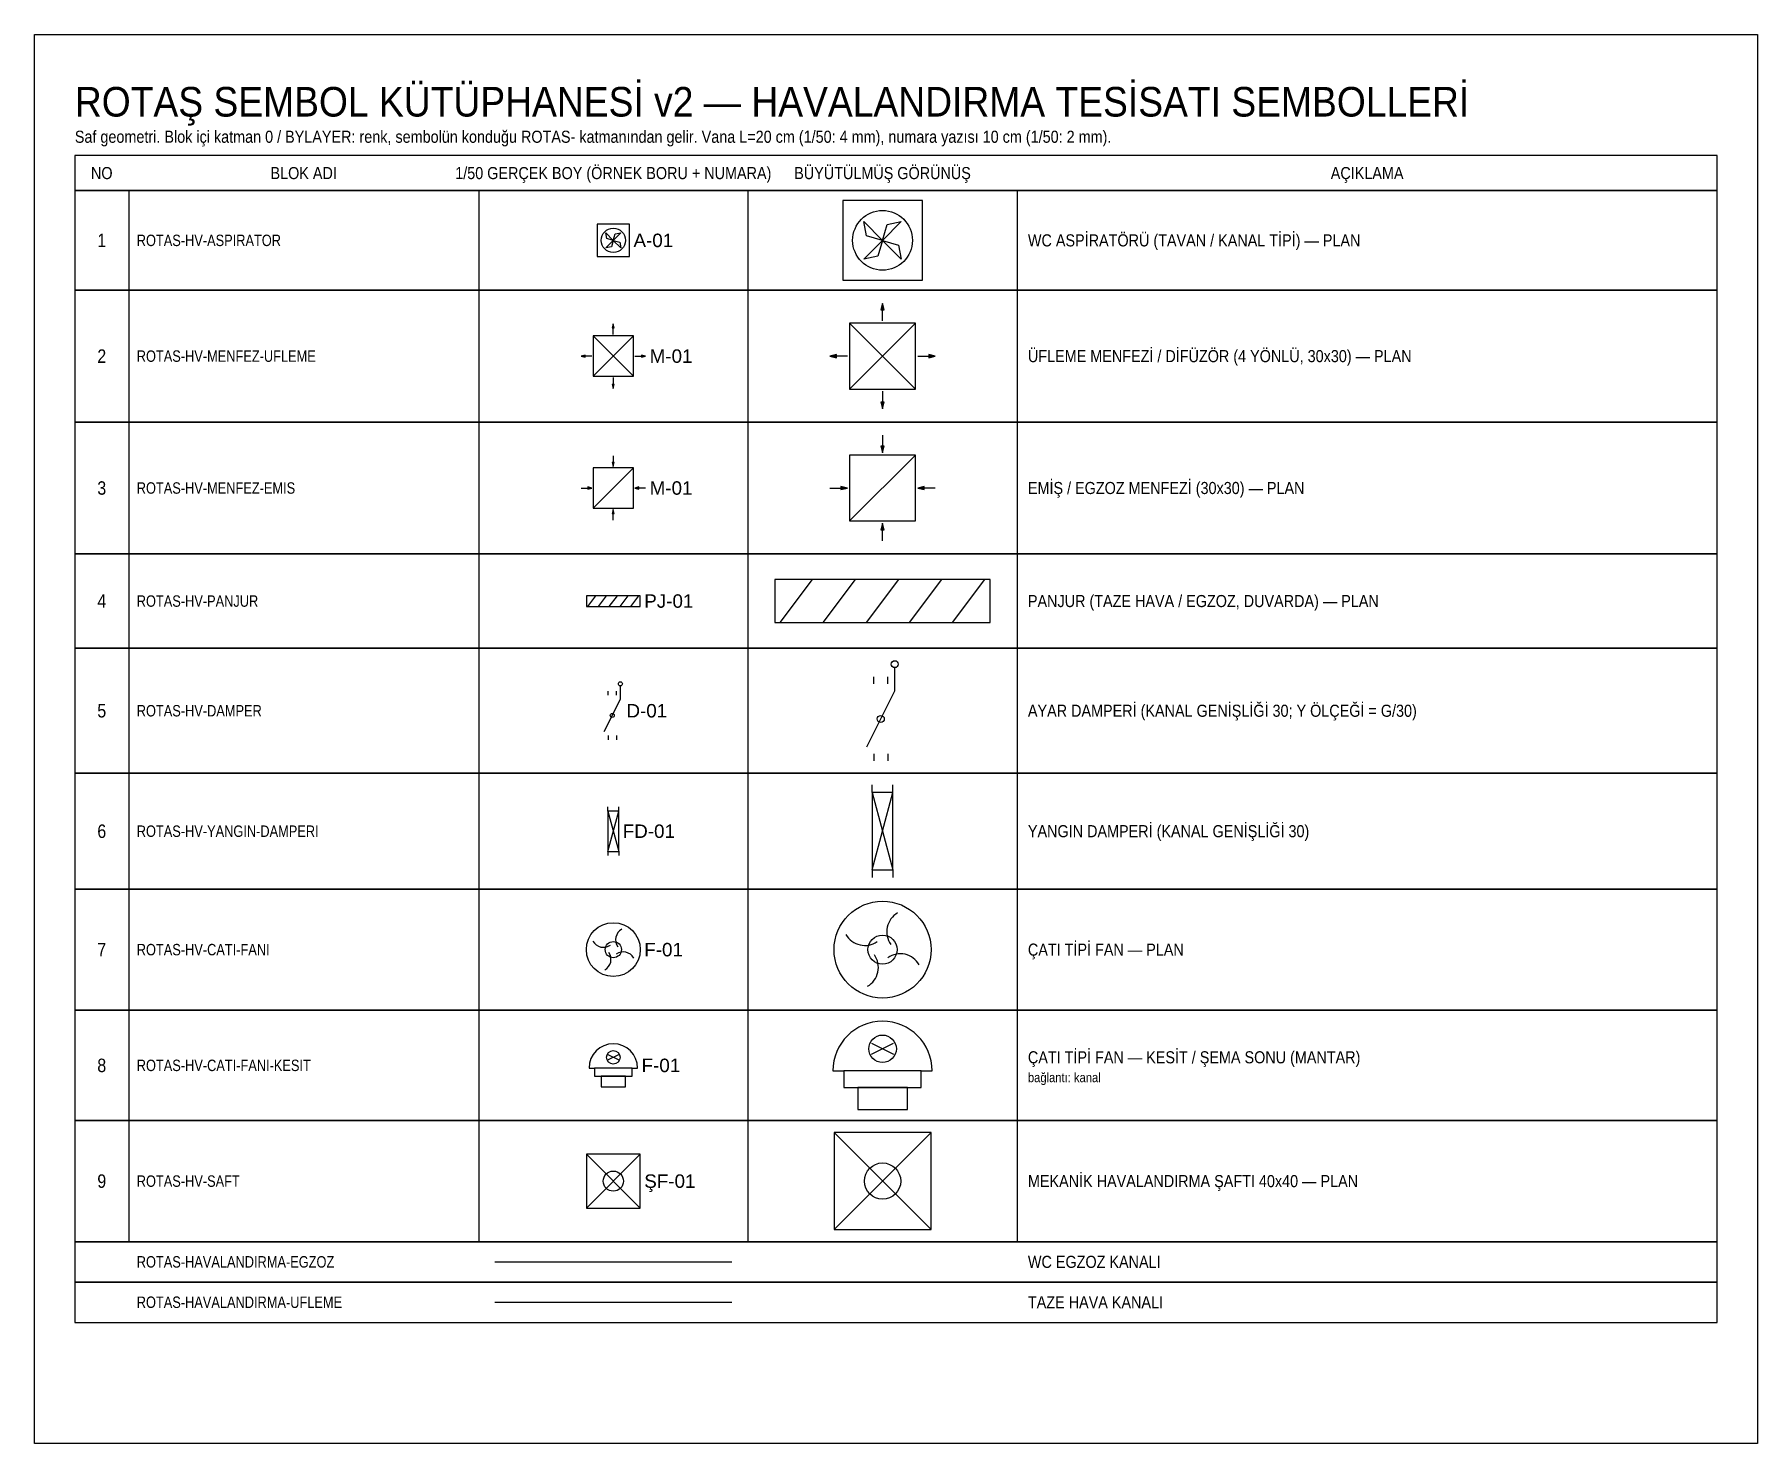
# Model space of a CAD drawing. Header units: centimetres. Extents: x -30 to 10455, y -1638 to 90.
# Drawn here: x 5480 to 6760, y -957 to 90 of the extents above; entities that cross this region are included whole.
import ezdxf
from ezdxf.enums import TextEntityAlignment as Align

# ---------------------------------------------------------------- set-up
doc = ezdxf.new("R2010")
doc.units = ezdxf.units.CM
for name, color, linetype in [('ROTAS-HAVALANDIRMA-EGZOZ', 4, 'Continuous'), ('ROTAS-HAVALANDIRMA-SEMBOL', 30, 'Continuous'), ('ROTAS-HAVALANDIRMA-UFLEME', 20, 'Continuous'), ('ROTAS-LEJANT-BASLIK', 5, 'Continuous'), ('ROTAS-LEJANT-CERCEVE', 8, 'Continuous'), ('ROTAS-LEJANT-YAZI', 7, 'Continuous'), ('ROTAS-PAFTA', 8, 'Continuous'), ('ROTAS-SEMBOL-NO', 3, 'Continuous')]:
    doc.layers.add(name, color=color, linetype=linetype)
doc.styles.add('ROTAS', font='arial.ttf')

msp = doc.modelspace()

# ---------------------------------------------------------------- texts
at = {"layer": 'ROTAS-LEJANT-BASLIK', "style": 'ROTAS', "width": 0.9}
msp.add_text('ROTAŞ SEMBOL KÜTÜPHANESİ v2 — HAVALANDIRMA TESİSATI SEMBOLLERİ', height=22, dxfattribs=at).set_placement((5510, 40), align=Align.MIDDLE_LEFT)
at = {"layer": 'ROTAS-LEJANT-YAZI', "style": 'ROTAS'}
for s, height, width, p in [('Saf geometri. Blok içi katman 0 / BYLAYER: renk, sembolün konduğu ROTAS- katmanından gelir. Vana L=20 cm (1/50: 4 mm), numara yazısı 10 cm (1/50: 2 mm).', 9, 0.85, (5510, 14)), ('ROTAS-HV-ASPIRATOR', 8.5, 0.8, (5556, -63)), ('WC ASPİRATÖRÜ (TAVAN / KANAL TİPİ) — PLAN', 9, 0.85, (6218, -63)), ('ROTAS-HV-MENFEZ-UFLEME', 8.5, 0.8, (5556, -149)), ('ÜFLEME MENFEZİ / DİFÜZÖR (4 YÖNLÜ, 30x30) — PLAN', 9, 0.85, (6218, -149)), ('ROTAS-HV-MENFEZ-EMIS', 8.5, 0.8, (5556, -247)), ('EMİŞ / EGZOZ MENFEZİ (30x30) — PLAN', 9, 0.85, (6218, -247)), ('ROTAS-HV-PANJUR', 8.5, 0.8, (5556, -331)), ('PANJUR (TAZE HAVA / EGZOZ, DUVARDA) — PLAN', 9, 0.85, (6218, -331)), ('ROTAS-HV-DAMPER', 8.5, 0.8, (5556, -412.5)), ('AYAR DAMPERİ (KANAL GENİŞLİĞİ 30; Y ÖLÇEĞİ = G/30)', 9, 0.85, (6218, -412.5)), ('ROTAS-HV-YANGIN-DAMPERI', 8.5, 0.8, (5556, -502)), ('YANGIN DAMPERİ (KANAL GENİŞLİĞİ 30)', 9, 0.85, (6218, -502)), ('ROTAS-HV-CATI-FANI', 8.5, 0.8, (5556, -590)), ('ÇATI TİPİ FAN — PLAN', 9, 0.85, (6218, -590)), ('ÇATI TİPİ FAN — KESİT / ŞEMA SONU (MANTAR)', 9, 0.85, (6218, -670)), ('ROTAS-HV-CATI-FANI-KESIT', 8.5, 0.8, (5556, -676)), ('bağlantı: kanal', 7, 0.85, (6218, -685)), ('MEKANİK HAVALANDIRMA ŞAFTI 40x40 — PLAN', 9, 0.85, (6218, -762)), ('ROTAS-HV-SAFT', 8.5, 0.8, (5556, -762)), ('ROTAS-HAVALANDIRMA-EGZOZ', 8.5, 0.8, (5556, -822)), ('WC EGZOZ KANALI', 9, 0.85, (6218, -822)), ('ROTAS-HAVALANDIRMA-UFLEME', 8.5, 0.8, (5556, -852)), ('TAZE HAVA KANALI', 9, 0.85, (6218, -852))]:
    msp.add_text(s, height=height, dxfattribs=dict(at, width=width)).set_placement(p, align=Align.MIDDLE_LEFT)
at = {"layer": 'ROTAS-LEJANT-YAZI', "style": 'ROTAS', "width": 0.85}
for s, height, p in [('NO', 9, (5530, -13)), ('BLOK ADI', 9, (5680, -13)), ('1/50 GERÇEK BOY (ÖRNEK BORU + NUMARA)', 9, (5910, -13)), ('BÜYÜTÜLMÜŞ GÖRÜNÜŞ', 9, (6110, -13)), ('AÇIKLAMA', 9, (6470, -13)), ('1', 10, (5530, -63)), ('2', 10, (5530, -149)), ('3', 10, (5530, -247)), ('4', 10, (5530, -331)), ('5', 10, (5530, -412.5)), ('6', 10, (5530, -502)), ('7', 10, (5530, -590)), ('8', 10, (5530, -676)), ('9', 10, (5530, -762))]:
    msp.add_text(s, height=height, dxfattribs=at).set_placement(p, align=Align.MIDDLE_CENTER)

# ---------------------------------------------------------------- blocks, each defined once
blk = doc.blocks.new('ROTAS-HV-ASPIRATOR')
blk.add_lwpolyline([(-12, -12), (12, -12), (12, 12), (-12, 12)], close=True)
for points in [[(0, 0), (-4.8, 1.41), (-5.66, 5.66), (0, 0)], [(0, 0), (1.41, 4.8), (5.66, 5.66), (0, 0)], [(0, 0), (-1.41, -4.8), (-5.66, -5.66), (0, 0)], [(0, 0), (4.8, -1.41), (5.66, -5.66), (0, 0)]]:
    blk.add_lwpolyline(points)
blk.add_circle((0, 0), 9)
at = {"style": 'ROTAS'}
for tag, p, height in [('NO', (14, 1), 10), ('CAP', (14, -11), 8)]:
    blk.add_attdef(tag, p, '', height=height, dxfattribs=at)
blk = doc.blocks.new('ROTAS-HV-MENFEZ-UFLEME')
h = blk.add_hatch(color=256)
h.dxf.hatch_style = 1
h.paths.add_polyline_path([(0, 24), (-0.75, 21), (0.75, 21)])
h = blk.add_hatch(color=256)
h.dxf.hatch_style = 1
h.paths.add_polyline_path([(-24, 0), (-21, -0.75), (-21, 0.75)])
h = blk.add_hatch(color=256)
h.dxf.hatch_style = 1
h.paths.add_polyline_path([(24, 0), (21, 0.75), (21, -0.75)])
h = blk.add_hatch(color=256)
h.dxf.hatch_style = 1
h.paths.add_polyline_path([(0, -24), (0.75, -21), (-0.75, -21)])
for p, q in [((0, 16), (0, 24)), ((-15, -15), (15, 15)), ((-15, 15), (15, -15)), ((-16, 0), (-24, 0)), ((16, 0), (24, 0)), ((0, -16), (0, -24))]:
    blk.add_line(p, q)
for points in [[(0, 24), (-0.75, 21), (0.75, 21)], [(-15, -15), (15, -15), (15, 15), (-15, 15)], [(-24, 0), (-21, -0.75), (-21, 0.75)], [(24, 0), (21, 0.75), (21, -0.75)], [(0, -24), (0.75, -21), (-0.75, -21)]]:
    blk.add_lwpolyline(points, close=True)
at = {"style": 'ROTAS'}
for tag, p, height in [('NO', (26, 1), 10), ('CAP', (26, -11), 8)]:
    blk.add_attdef(tag, p, '', height=height, dxfattribs=at)
blk = doc.blocks.new('ROTAS-HV-MENFEZ-EMIS')
h = blk.add_hatch(color=256)
h.dxf.hatch_style = 1
h.paths.add_polyline_path([(0, 16), (0.75, 19), (-0.75, 19)])
h = blk.add_hatch(color=256)
h.dxf.hatch_style = 1
h.paths.add_polyline_path([(-16, 0), (-19, 0.75), (-19, -0.75)])
h = blk.add_hatch(color=256)
h.dxf.hatch_style = 1
h.paths.add_polyline_path([(16, 0), (19, -0.75), (19, 0.75)])
h = blk.add_hatch(color=256)
h.dxf.hatch_style = 1
h.paths.add_polyline_path([(0, -16), (-0.75, -19), (0.75, -19)])
for p, q in [((0, 24), (0, 16)), ((-15, -15), (15, 15)), ((-24, 0), (-16, 0)), ((24, 0), (16, 0)), ((0, -24), (0, -16))]:
    blk.add_line(p, q)
for points in [[(0, 16), (0.75, 19), (-0.75, 19)], [(-15, -15), (15, -15), (15, 15), (-15, 15)], [(-16, 0), (-19, 0.75), (-19, -0.75)], [(16, 0), (19, -0.75), (19, 0.75)], [(0, -16), (-0.75, -19), (0.75, -19)]]:
    blk.add_lwpolyline(points, close=True)
at = {"style": 'ROTAS'}
for tag, p, height in [('NO', (26, 1), 10), ('CAP', (26, -11), 8)]:
    blk.add_attdef(tag, p, '', height=height, dxfattribs=at)
blk = doc.blocks.new('ROTAS-HV-PANJUR')
for p, q in [((-19, -4), (-13, 4)), ((-11, -4), (-5, 4)), ((-3, -4), (3, 4)), ((5, -4), (11, 4)), ((13, -4), (19, 4))]:
    blk.add_line(p, q)
blk.add_lwpolyline([(-20, -4), (20, -4), (20, 4), (-20, 4)], close=True)
at = {"style": 'ROTAS'}
for tag, p, height in [('NO', (22, 1), 10), ('CAP', (22, -11), 8)]:
    blk.add_attdef(tag, p, '', height=height, dxfattribs=at)
blk = doc.blocks.new('ROTAS-HV-DAMPER')
for p, q in [((-3, 15), (-3, 18)), ((3, 15), (3, 18)), ((6, 12), (6, 22)), ((-6, -12), (6, 12)), ((-3, -15), (-3, -18)), ((3, -15), (3, -18))]:
    blk.add_line(p, q)
for centre in [(6, 23.5), (0, 0)]:
    blk.add_circle(centre, 1.5)
at = {"style": 'ROTAS'}
for tag, p, height in [('NO', (9.5, 4.5), 10), ('CAP', (9.5, -7.5), 8)]:
    blk.add_attdef(tag, p, '', height=height, dxfattribs=at)
blk = doc.blocks.new('ROTAS-HV-YANGIN-DAMPERI')
for p, q in [((-4, 15), (-4, 18)), ((-4, -15), (4, 15)), ((-4, 15), (4, -15)), ((4, 15), (4, 18)), ((-4, -15), (-4, -18)), ((4, -15), (4, -18))]:
    blk.add_line(p, q)
blk.add_lwpolyline([(-4, -15), (4, -15), (4, 15), (-4, 15)], close=True)
at = {"style": 'ROTAS'}
for tag, p, height in [('NO', (6, 1), 10), ('CAP', (6, -11), 8)]:
    blk.add_attdef(tag, p, '', height=height, dxfattribs=at)
blk = doc.blocks.new('ROTAS-HV-CATI-FANI')
for radius in [20, 6]:
    blk.add_circle((0, 0), radius)
for centre, start, end in [((10.73, 7.34), 120, 215), ((-7.34, 10.73), 210, 305), ((-10.73, -7.34), 300, 395), ((7.34, -10.73), 390, 485)]:
    blk.add_arc(centre, 9, start, end)
at = {"style": 'ROTAS'}
for tag, p, height in [('NO', (22, 1), 10), ('CAP', (22, -11), 8)]:
    blk.add_attdef(tag, p, '', height=height, dxfattribs=at)
blk = doc.blocks.new('ROTAS-HV-CATI-FANI-KESIT')
for p, q in [((-4, 20), (4, 24)), ((-4, 24), (4, 20)), ((-18, 14), (-14, 14)), ((14, 14), (18, 14))]:
    blk.add_line(p, q)
for points in [[(-14, 8), (14, 8), (14, 14), (-14, 14)], [(-9, 0), (9, 0), (9, 8), (-9, 8)]]:
    blk.add_lwpolyline(points, close=True)
blk.add_circle((0, 22), 5)
blk.add_arc((0, 14), 18, 0, 180)
at = {"style": 'ROTAS'}
for tag, p, height in [('NO', (20, 17), 10), ('CAP', (20, 5), 8)]:
    blk.add_attdef(tag, p, '', height=height, dxfattribs=at)
blk = doc.blocks.new('ROTAS-HV-SAFT')
for p, q in [((-20, -20), (20, 20)), ((-20, 20), (20, -20))]:
    blk.add_line(p, q)
blk.add_lwpolyline([(-20, -20), (20, -20), (20, 20), (-20, 20)], close=True)
blk.add_circle((0, 0), 7.5)
at = {"style": 'ROTAS'}
for tag, p, height in [('NO', (22, 1), 10), ('CAP', (22, -11), 8)]:
    blk.add_attdef(tag, p, '', height=height, dxfattribs=at)

# ---------------------------------------------------------------- linework, layer by layer
at = {"layer": 'ROTAS-HAVALANDIRMA-EGZOZ'}
msp.add_line((5822, -822), (5998, -822), dxfattribs=at)
at = {"layer": 'ROTAS-HAVALANDIRMA-UFLEME'}
msp.add_line((5822, -852), (5998, -852), dxfattribs=at)
at = {"layer": 'ROTAS-LEJANT-CERCEVE'}
for p, q in [((5550, -26), (5550, -100)), ((5810, -26), (5810, -100)), ((6010, -26), (6010, -100)), ((6210, -26), (6210, -100)), ((5550, -100), (5550, -198)), ((5810, -100), (5810, -198)), ((6010, -100), (6010, -198)), ((6210, -100), (6210, -198)), ((5550, -198), (5550, -296)), ((5810, -198), (5810, -296)), ((6010, -198), (6010, -296)), ((6210, -198), (6210, -296)), ((5550, -296), (5550, -366)), ((5810, -296), (5810, -366)), ((6010, -296), (6010, -366)), ((6210, -296), (6210, -366)), ((5550, -366), (5550, -459)), ((5810, -366), (5810, -459)), ((6010, -366), (6010, -459)), ((6210, -366), (6210, -459)), ((5550, -459), (5550, -545)), ((5810, -459), (5810, -545)), ((6010, -459), (6010, -545)), ((6210, -459), (6210, -545)), ((5550, -545), (5550, -635)), ((5810, -545), (5810, -635)), ((6010, -545), (6010, -635)), ((6210, -545), (6210, -635)), ((5550, -635), (5550, -717)), ((5810, -635), (5810, -717)), ((6010, -635), (6010, -717)), ((6210, -635), (6210, -717)), ((5550, -717), (5550, -807)), ((5810, -717), (5810, -807)), ((6010, -717), (6010, -807)), ((6210, -717), (6210, -807))]:
    msp.add_line(p, q, dxfattribs=at)
for points in [[(5510, -26), (6730, -26), (6730, 0), (5510, 0)], [(5510, -100), (6730, -100), (6730, -26), (5510, -26)], [(5510, -198), (6730, -198), (6730, -100), (5510, -100)], [(5510, -296), (6730, -296), (6730, -198), (5510, -198)], [(5510, -366), (6730, -366), (6730, -296), (5510, -296)], [(5510, -459), (6730, -459), (6730, -366), (5510, -366)], [(5510, -545), (6730, -545), (6730, -459), (5510, -459)], [(5510, -635), (6730, -635), (6730, -545), (5510, -545)], [(5510, -717), (6730, -717), (6730, -635), (5510, -635)], [(5510, -807), (6730, -807), (6730, -717), (5510, -717)], [(5510, -837), (6730, -837), (6730, -807), (5510, -807)], [(5510, -867), (6730, -867), (6730, -837), (5510, -837)]]:
    msp.add_lwpolyline(points, close=True, dxfattribs=at)
at = {"layer": 'ROTAS-PAFTA'}
msp.add_lwpolyline([(5480, 90), (6760, 90), (6760, -957), (5480, -957)], close=True, dxfattribs=at)

# ---------------------------------------------------------------- block references
at = {"layer": 'ROTAS-HAVALANDIRMA-SEMBOL'}
for name, p, xscale, yscale in [('ROTAS-HV-ASPIRATOR', (6110, -63), 2.466666666666667, 2.466666666666667), ('ROTAS-HV-MENFEZ-UFLEME', (6110, -149), 1.6333333333333335, 1.6333333333333335), ('ROTAS-HV-MENFEZ-EMIS', (6110, -247), 1.6333333333333335, 1.6333333333333335), ('ROTAS-HV-PANJUR', (6110, -331), 4, 4), ('ROTAS-HV-DAMPER', (6108.7, -418.56), 1.730232558139535, 1.730232558139535), ('ROTAS-HV-YANGIN-DAMPERI', (6110, -502), 1.911111111111111, 1.911111111111111), ('ROTAS-HV-CATI-FANI', (6110, -590), 1.8, 1.8), ('ROTAS-HV-CATI-FANI-KESIT', (6110, -708.8), 2.0500000000000003, 2.0500000000000003), ('ROTAS-HV-SAFT', (6110, -762), 1.8, 1.8)]:
    msp.add_blockref(name, p, dxfattribs=dict(at, xscale=xscale, yscale=yscale))
ref = msp.add_blockref('ROTAS-HV-ASPIRATOR', (5910, -63), dxfattribs=at)
ref.add_attrib('NO', 'A-01', (5925, -68), dxfattribs={"layer": 'ROTAS-SEMBOL-NO', "height": 10, "style": 'ROTAS'})
ref = msp.add_blockref('ROTAS-HV-MENFEZ-UFLEME', (5910, -149), dxfattribs=at)
ref.add_attrib('NO', 'M-01', (5937, -154), dxfattribs={"layer": 'ROTAS-SEMBOL-NO', "height": 10, "style": 'ROTAS'})
ref = msp.add_blockref('ROTAS-HV-MENFEZ-EMIS', (5910, -247), dxfattribs=at)
ref.add_attrib('NO', 'M-01', (5937, -252), dxfattribs={"layer": 'ROTAS-SEMBOL-NO', "height": 10, "style": 'ROTAS'})
ref = msp.add_blockref('ROTAS-HV-PANJUR', (5910, -331), dxfattribs=at)
ref.add_attrib('NO', 'PJ-01', (5933, -336), dxfattribs={"layer": 'ROTAS-SEMBOL-NO', "height": 10, "style": 'ROTAS'})
ref = msp.add_blockref('ROTAS-HV-DAMPER', (5909.25, -416), dxfattribs=at)
ref.add_attrib('NO', 'D-01', (5919.75, -417.5), dxfattribs={"layer": 'ROTAS-SEMBOL-NO', "height": 10, "style": 'ROTAS'})
ref = msp.add_blockref('ROTAS-HV-YANGIN-DAMPERI', (5910, -502), dxfattribs=at)
ref.add_attrib('NO', 'FD-01', (5917, -507), dxfattribs={"layer": 'ROTAS-SEMBOL-NO', "height": 10, "style": 'ROTAS'})
ref = msp.add_blockref('ROTAS-HV-CATI-FANI', (5910, -590), dxfattribs=at)
ref.add_attrib('NO', 'F-01', (5933, -595), dxfattribs={"layer": 'ROTAS-SEMBOL-NO', "height": 10, "style": 'ROTAS'})
ref = msp.add_blockref('ROTAS-HV-CATI-FANI-KESIT', (5910, -692), dxfattribs=at)
ref.add_attrib('NO', 'F-01', (5931, -681), dxfattribs={"layer": 'ROTAS-SEMBOL-NO', "height": 10, "style": 'ROTAS'})
ref = msp.add_blockref('ROTAS-HV-SAFT', (5910, -762), dxfattribs=at)
ref.add_attrib('NO', 'ŞF-01', (5933, -767), dxfattribs={"layer": 'ROTAS-SEMBOL-NO', "height": 10, "style": 'ROTAS'})

msp.set_redraw_order([(e.dxf.handle, doc.entitydb.next_handle()) for e in msp.query("TEXT MTEXT ATTDEF DIMENSION ARC_DIMENSION")])  # texts and dimensions are drawn at this point

doc.saveas('drawing.dxf')
